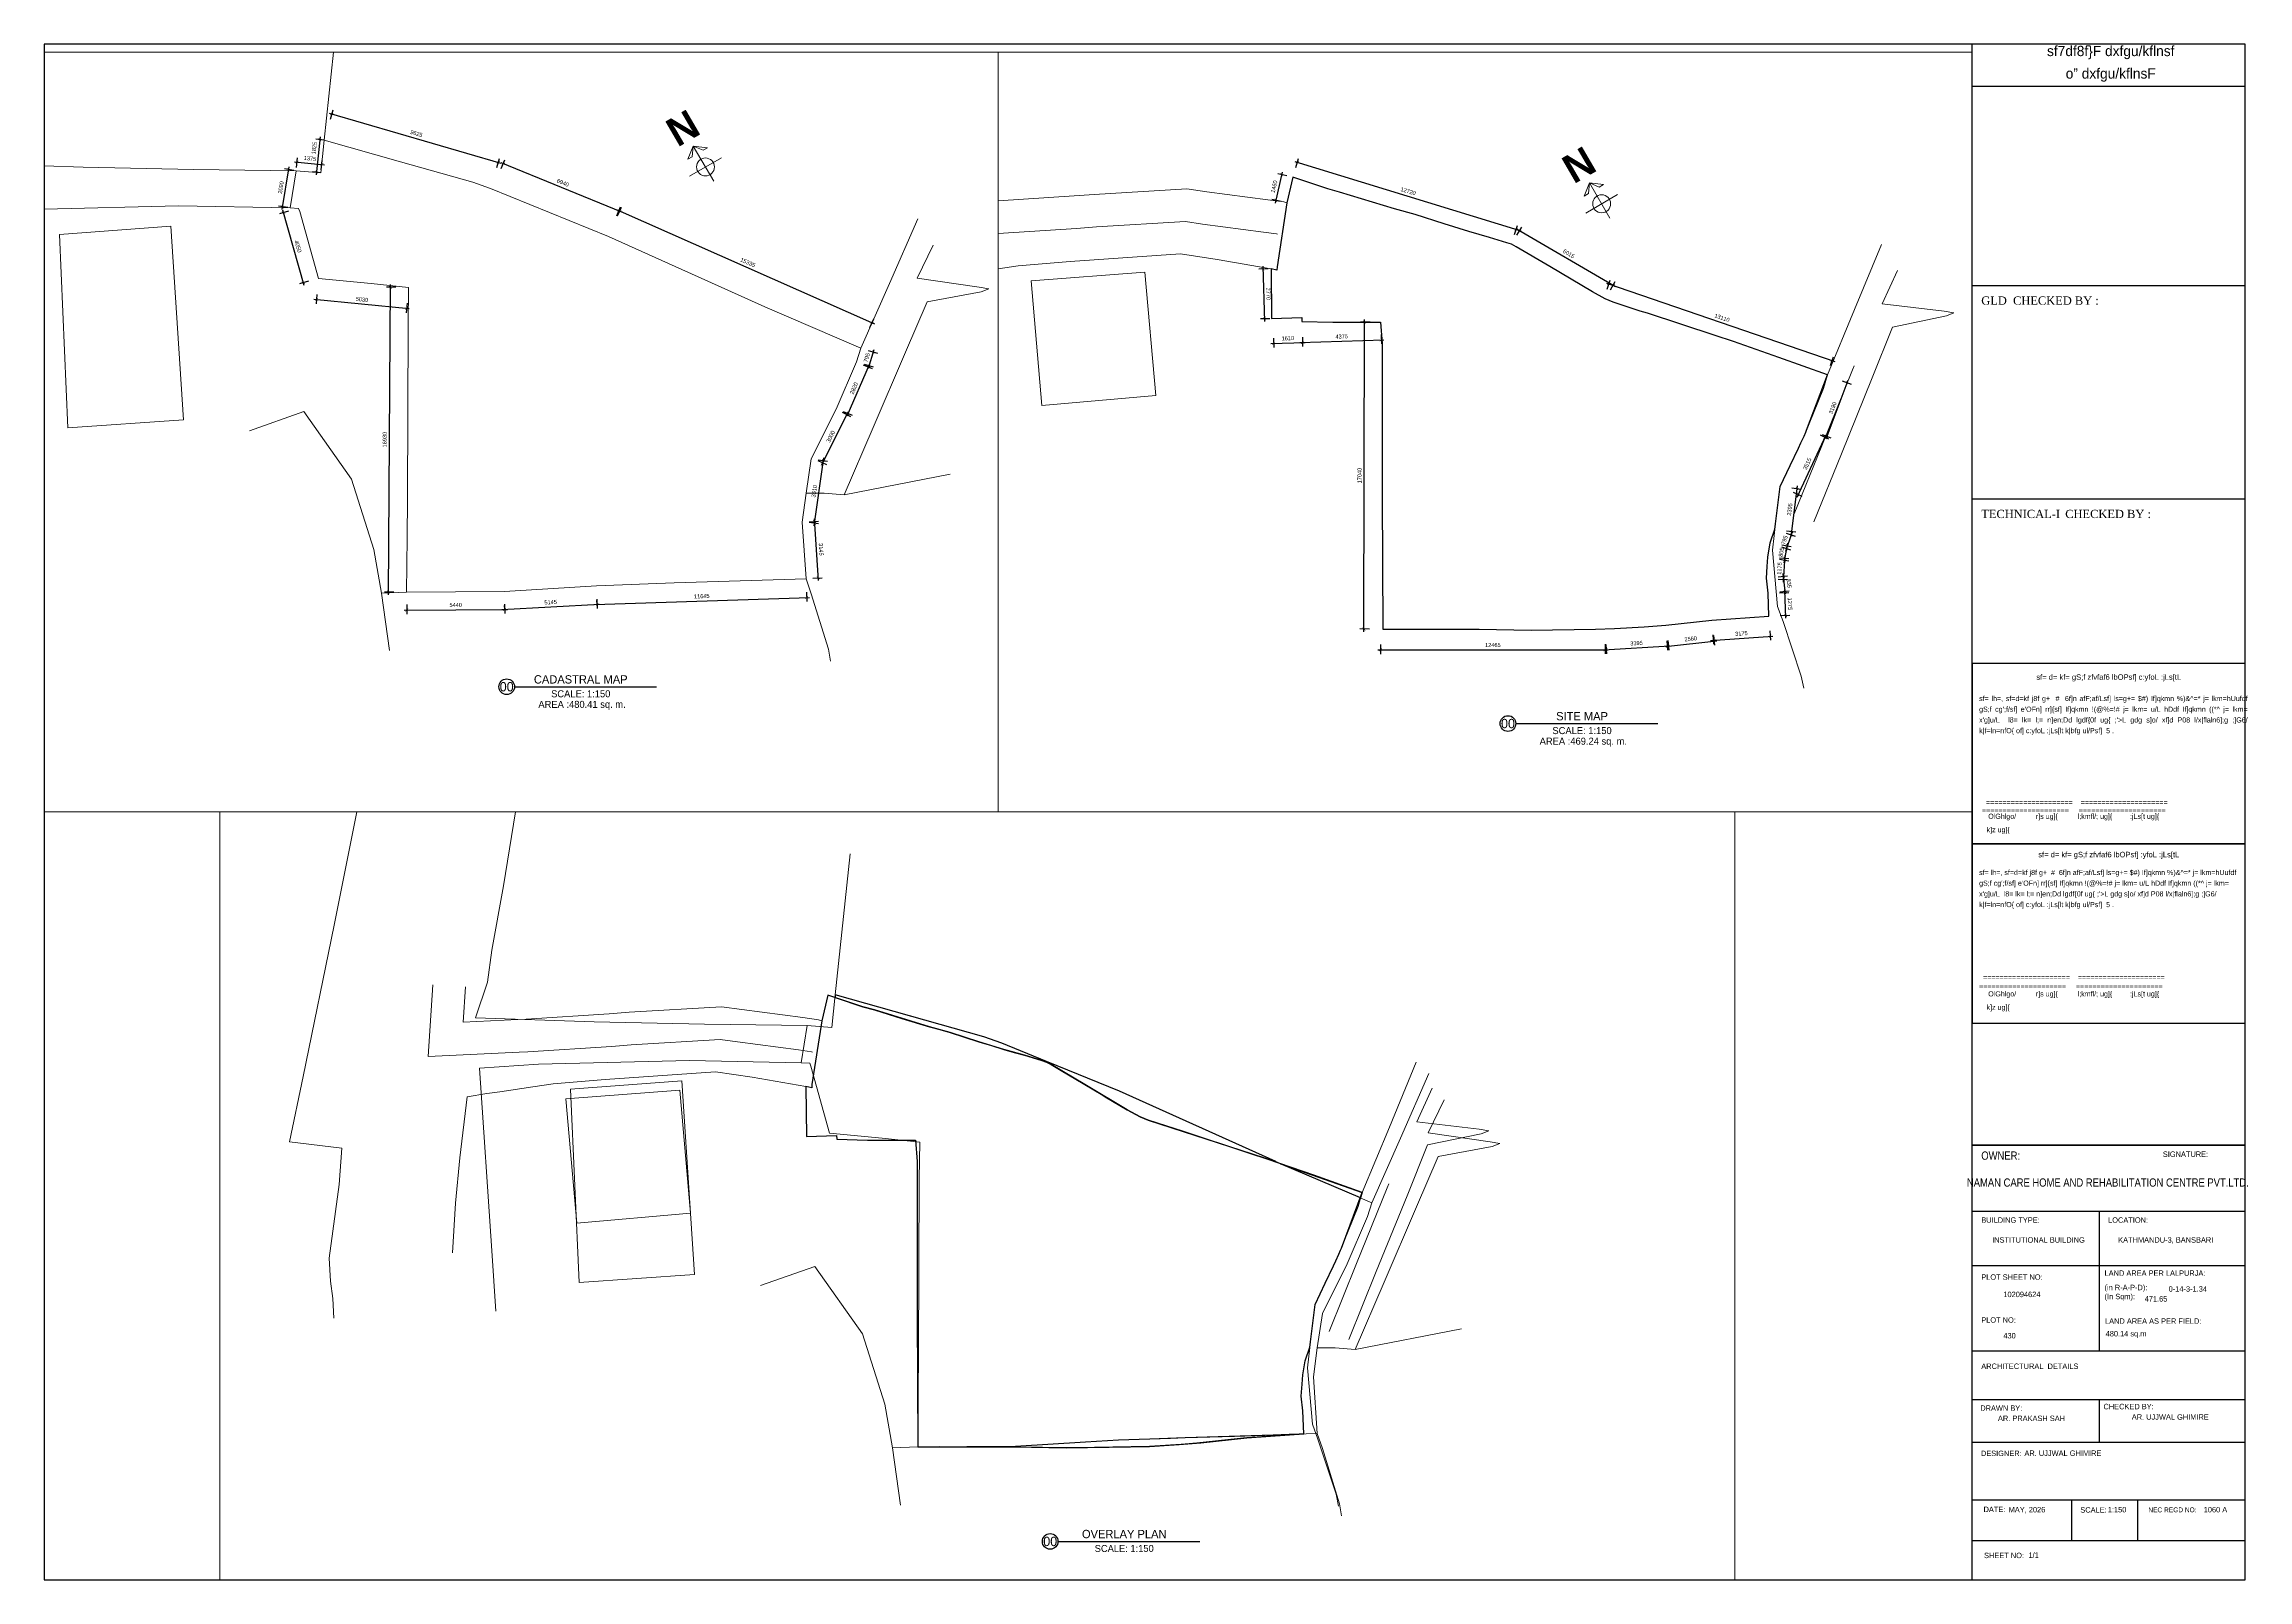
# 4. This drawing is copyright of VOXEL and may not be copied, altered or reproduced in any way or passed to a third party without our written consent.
# Paper-space layout 'OVERLAY' of a CAD drawing. Header units: millimetres. Extents: x 12 to 828, y 12 to 581.
# The model-space entities are those that its viewports show. They can reach past a viewport. Long polylines and large blocks are cut down to what shows.
import ezdxf
from ezdxf.enums import TextEntityAlignment as Align

# ---------------------------------------------------------------- set-up
doc = ezdxf.new("R2010")
doc.units = ezdxf.units.MM
doc.header["$MEASUREMENT"] = 0
doc.header["$PDMODE"] = 2
doc.linetypes.add('DASHED2', pattern=[0.375, 0.25, -0.125])
doc.layers.add('00-Def-points', color=7, linetype='Continuous', plot=False)
for name, color, linetype, lineweight in [('001-Archi-Text', 163, 'Continuous', 18), ('1-Text', 7, 'Continuous', 20), ('border', 2, 'Continuous', 30), ('Building', 30, 'Continuous', 20), ('Cadastral', 140, 'Continuous', 13), ('DIMENDION', 4, 'Continuous', 18), ('Road', 7, 'Continuous', 20), ('TEXT', 181, 'Continuous', 13)]:
    doc.layers.add(name, color=color, linetype=linetype, lineweight=lineweight)
for name, color, linetype in [('VOX-A-ANNO-DIMS', 160, 'Continuous'), ('VOX-A-ANNO-TEXT', 30, 'Continuous'), ('VOX-A-COLUMN-SECT', 210, 'Continuous'), ('VOX-A-ELEV-1-NEAR', 130, 'Continuous')]:
    doc.layers.add(name, color=color, linetype=linetype)
doc.styles.add('1.5 mm Rotis Annotative', font='', dxfattribs={"height": 1.5})
doc.styles.add('100', font='', dxfattribs={"height": 0.3})
doc.styles.add('2.5 mm Rotis Annotative (IM)', font='', dxfattribs={"height": 0.1})
doc.styles.add('3 mm Rotis Annotative (IM)', font='', dxfattribs={"height": 0.12})
doc.styles.add('3.5 mm Rotis Annotative (IM)', font='', dxfattribs={"height": 0.138})
doc.styles.add('ramon', font='', dxfattribs={"height": 9})
doc.styles.get("Standard").update_dxf_attribs({"font": 'arial.ttf'})
doc.styles.add('TIMES', font='')
doc.styles.get('1.5 mm Rotis Annotative').set_extended_font_data('Rotis Sans Serif')
doc.styles.get('100').set_extended_font_data('Arial Narrow')
doc.styles.get('2.5 mm Rotis Annotative (IM)').set_extended_font_data('Rotis Sans Serif')
doc.styles.get('3 mm Rotis Annotative (IM)').set_extended_font_data('Rotis Sans Serif')
doc.styles.get('3.5 mm Rotis Annotative (IM)').set_extended_font_data('Rotis Sans Serif')
doc.styles.get('ramon').set_extended_font_data('Arial Narrow')
doc.styles.get('TIMES').set_extended_font_data('Rotis Sans Serif')
doc.dimstyles.new('1.5 mm Rotis Annotative', dxfattribs={"dimtxt": 1.5, "dimasz": 1, "dimexe": 1.5, "dimexo": 0, "dimgap": 1, "dimtad": 1, "dimdec": 0, "dimrnd": 5, "dimzin": 0, "dimdsep": 46, "dimtxsty": '1.5 mm Rotis Annotative', "dimblk": 'ARCHTICK', "dimcen": 0.09, "dimdle": 1, "dimadec": 0, "dimazin": 0, "dimtfac": 1, "dimtdec": 0, "dimtofl": 0, "dimtmove": 1, "dimatfit": 3, "dimfxl": 2, "dimfxlon": 1, "dimtolj": 1, "dimtzin": 0, "dimarcsym": 0})

# ---------------------------------------------------------------- blocks, each defined once
blk = doc.blocks.new('ASDFASDFADSF')
at = {"layer": 'TEXT'}
for p, q in [((62.828, -7.329), (62.581, -7.518)), ((62.581, -7.518), (62.69, -7.518)), ((62.69, -7.518), (62.828, -7.329)), ((62.966, -7.518), (62.828, -7.329)), ((62.828, -8.219), (62.828, -7.329)), ((62.828, -7.329), (63.075, -7.518)), ((62.966, -7.518), (63.075, -7.518)), ((62.425, -7.858), (63.23, -7.858))]:
    blk.add_line(p, q, dxfattribs=at)
blk.add_circle((62.828, -7.858), 0.196, dxfattribs=at)
blk = doc.blocks.new('*U31')
at = {"layer": 'VOX-A-ANNO-TEXT'}
blk.add_line((-0.228, 0), (1.842, 0), dxfattribs=at)
blk.add_circle((-0.342, 0), 0.114, dxfattribs=at)
for tag, height, style, p in [('DRAWING_NUMBER', 0.137, '3.5 mm Rotis Annotative (IM)', (-0.342, 0)), ('DRAWING_NAME', 0.121, '3 mm Rotis Annotative (IM)', (0.738, 0.107)), ('DRAWING_SCALE', 0.102, '2.5 mm Rotis Annotative (IM)', (0.738, -0.103)), ('DRAWING_AREA', 0.102, '2.5 mm Rotis Annotative (IM)', (0.738, -0.257))]:
    blk.add_attdef(tag, text='', height=height, dxfattribs=dict(at, style=style)).set_placement(p, align=Align.MIDDLE_CENTER)
blk = doc.blocks.new('CADASTRAL')
at = {"layer": 'Cadastral'}
for points in [[(366387, 538774), (365289, 532025), (364646, 528460), (364402, 526676), (363726, 524688), (370325, 524475), (376462, 524345), (382172, 524267)], [(355863, 508013), (355806, 509111), (355681, 510067), (355606, 511337), (356152, 515432), (356302, 517448), (353398, 517799), (354168, 521426), (355874, 529841), (357155, 536188), (357422, 537559)], [(383727, 525980), (384545, 533804)], [(413540, 514425), (408200, 516707), (399517, 520627), (392970, 523287), (391983, 523632), (387954, 524759), (383727, 525980), (383542, 524165), (382172, 524267), (381838, 522203), (382302, 522182), (382360, 522007), (383409, 518288), (386333, 518007), (388415, 517792), (388382, 515751), (388354, 506034), (388329, 503897), (388303, 500860), (393744, 500894), (398854, 501222), (403158, 501377), (410494, 501609)], [(381838, 522203), (375620, 522332), (367233, 522113), (363950, 521902), (364640, 511755), (364874, 508398)], [(411855, 497033), (411736, 497701), (410786, 500776), (410494, 501609), (410288, 504745), (410504, 506365), (410787, 508270), (412174, 511030), (413302, 513659), (413540, 514425), (415130, 518016), (416698, 521600)], [(412613, 506270), (414229, 510015), (416024, 514197), (417216, 516997), (420222, 517546), (420648, 517712), (420107, 517814), (416662, 518297), (417553, 520135)], [(388303, 500860), (386908, 500814), (386487, 503229), (385239, 507134), (382595, 510890), (379565, 509834)], [(410504, 506365), (411493, 506367), (412613, 506270), (418510, 507425)], [(386908, 500814), (387347, 497624)]]:
    blk.add_lwpolyline(points, dxfattribs=at)
blk.add_lwpolyline([(369009, 520723), (375198, 521186), (375903, 510444), (369487, 509994)], close=True, dxfattribs=at)
blk = doc.blocks.new('_ArchTick')
at = {"color": 0, "linetype": 'ByBlock', "const_width": 0.15}
blk.add_lwpolyline([(-0.5, -0.5), (0.5, 0.5)], dxfattribs=at)
blk = doc.blocks.new('*D315')
at = {"layer": 'Defpoints', "color": 0, "transparency": 16777216}
for p in [(383727, 525980), (393393, 524738), (392970, 523287)]:
    blk.add_point(p, dxfattribs=at)
at = {"layer": 'VOX-A-ANNO-DIMS', "color": 0, "lineweight": -2, "transparency": 16777216}
for p, q in [((384006, 527473), (393537, 524696)), ((384066, 527143), (384213, 527647)), ((393309, 524450), (393456, 524954))]:
    blk.add_line(p, q, dxfattribs=at)
at = {"layer": 'VOX-A-ANNO-DIMS', "color": 0, "lineweight": -2, "transparency": 16777216, "xscale": 150, "yscale": 150, "zscale": 150}
for p, rotation in [((384150, 527431), 163.7560158705336), ((393393, 524738), 343.7560158705336)]:
    blk.add_blockref('_ArchTick', p, dxfattribs=dict(at, rotation=rotation))
at = {"layer": 'VOX-A-ANNO-DIMS', "color": 0, "transparency": 16777216, "insert": (388846, 526338), "char_height": 225, "attachment_point": 5, "rotation": 343.75602, "style": '1.5 mm Rotis Annotative'}
blk.add_mtext('\\A1;9625', dxfattribs=at)
blk = doc.blocks.new('*D316')
at = {"layer": 'Defpoints', "color": 0, "transparency": 16777216}
for p in [(393090, 523238), (400097, 522055), (399517, 520627)]:
    blk.add_point(p, dxfattribs=at)
at = {"layer": 'VOX-A-ANNO-DIMS', "color": 0, "lineweight": -2, "transparency": 16777216}
for p, q in [((393531, 524723), (400236, 521998)), ((393557, 524388), (393755, 524875)), ((399984, 521777), (400182, 522263))]:
    blk.add_line(p, q, dxfattribs=at)
at = {"layer": 'VOX-A-ANNO-DIMS', "color": 0, "lineweight": -2, "transparency": 16777216, "xscale": 150, "yscale": 150, "zscale": 150}
for p, rotation in [((393670, 524666), 157.8883788749904), ((400097, 522055), 337.8883788749904)]:
    blk.add_blockref('_ArchTick', p, dxfattribs=dict(at, rotation=rotation))
at = {"layer": 'VOX-A-ANNO-DIMS', "color": 0, "transparency": 16777216, "insert": (396983, 523605), "char_height": 225, "attachment_point": 5, "rotation": 337.88838, "style": '1.5 mm Rotis Annotative'}
blk.add_mtext('\\A1;6940', dxfattribs=at)
blk = doc.blocks.new('*D317')
at = {"layer": 'Defpoints', "color": 0, "transparency": 16777216}
for p in [(388303, 500860), (393744, 500894), (393751, 499904)]:
    blk.add_point(p, dxfattribs=at)
at = {"layer": 'VOX-A-ANNO-DIMS', "color": 0, "lineweight": -2, "transparency": 16777216}
for p, q in [((388159, 499869), (393900, 499904)), ((388307, 500170), (388310, 499645)), ((393749, 500204), (393752, 499679))]:
    blk.add_line(p, q, dxfattribs=at)
at = {"layer": 'VOX-A-ANNO-DIMS', "color": 0, "lineweight": -2, "transparency": 16777216, "xscale": 150, "yscale": 150, "zscale": 150}
for p, rotation in [((388309, 499870), 180.3528116903996), ((393751, 499904), 0.3528116903996324)]:
    blk.add_blockref('_ArchTick', p, dxfattribs=dict(at, rotation=rotation))
at = {"layer": 'VOX-A-ANNO-DIMS', "color": 0, "transparency": 16777216, "insert": (391028, 500151), "char_height": 225, "attachment_point": 5, "rotation": 0.35281, "style": '1.5 mm Rotis Annotative'}
blk.add_mtext('\\A1;5440', dxfattribs=at)
blk = doc.blocks.new('*D318')
at = {"layer": 'Defpoints', "color": 0, "transparency": 16777216}
for p in [(398854, 501222), (410494, 501609), (410528, 500569)]:
    blk.add_point(p, dxfattribs=at)
at = {"layer": 'VOX-A-ANNO-DIMS', "color": 0, "lineweight": -2, "transparency": 16777216}
for p, q in [((410518, 500869), (410536, 500344)), ((398738, 500178), (410678, 500574)), ((398878, 500482), (398896, 499958))]:
    blk.add_line(p, q, dxfattribs=at)
at = {"layer": 'VOX-A-ANNO-DIMS', "color": 0, "lineweight": -2, "transparency": 16777216, "xscale": 150, "yscale": 150, "zscale": 150}
for p, rotation in [((398888, 500182), 181.9007292839607), ((410528, 500569), 1.900729283960727)]:
    blk.add_blockref('_ArchTick', p, dxfattribs=dict(at, rotation=rotation))
at = {"layer": 'VOX-A-ANNO-DIMS', "color": 0, "transparency": 16777216, "insert": (404699, 500640), "char_height": 225, "attachment_point": 5, "rotation": 1.90073, "style": '1.5 mm Rotis Annotative'}
blk.add_mtext('\\A1;11645', dxfattribs=at)
blk = doc.blocks.new('*D319')
at = {"layer": 'Defpoints', "color": 0, "transparency": 16777216}
for p in [(387406, 517799), (388415, 517792), (388303, 500860)]:
    blk.add_point(p, dxfattribs=at)
at = {"layer": 'VOX-A-ANNO-DIMS', "color": 0, "lineweight": -2, "transparency": 16777216}
for p, q in [((387706, 517797), (387181, 517800)), ((387293, 500717), (387407, 517949)), ((387594, 500865), (387069, 500868))]:
    blk.add_line(p, q, dxfattribs=at)
at = {"layer": 'VOX-A-ANNO-DIMS', "color": 0, "lineweight": -2, "transparency": 16777216, "xscale": 150, "yscale": 150, "zscale": 150}
for p, rotation in [((387406, 517799), 89.61993338550324), ((387294, 500867), 269.6199333855032)]:
    blk.add_blockref('_ArchTick', p, dxfattribs=dict(at, rotation=rotation))
at = {"layer": 'VOX-A-ANNO-DIMS', "color": 0, "transparency": 16777216, "insert": (387086, 509335), "char_height": 225, "attachment_point": 5, "rotation": 89.61993, "style": '1.5 mm Rotis Annotative'}
blk.add_mtext('\\A1;16930', dxfattribs=at)
blk = doc.blocks.new('*D320')
at = {"layer": 'Defpoints', "color": 0, "transparency": 16777216}
for p in [(383409, 518288), (383292, 517107), (388415, 517792)]:
    blk.add_point(p, dxfattribs=at)
at = {"layer": 'VOX-A-ANNO-DIMS', "color": 0, "lineweight": -2, "transparency": 16777216}
for p, q in [((388448, 516597), (383143, 517121)), ((383321, 517405), (383270, 516883)), ((388328, 516910), (388276, 516387))]:
    blk.add_line(p, q, dxfattribs=at)
at = {"layer": 'VOX-A-ANNO-DIMS', "color": 0, "lineweight": -2, "transparency": 16777216, "xscale": 150, "yscale": 150, "zscale": 150}
for p, rotation in [((383292, 517107), 174.3499536274871), ((388298, 516611), 354.349953627487)]:
    blk.add_blockref('_ArchTick', p, dxfattribs=dict(at, rotation=rotation))
at = {"layer": 'VOX-A-ANNO-DIMS', "color": 0, "transparency": 16777216, "insert": (385821, 517122), "char_height": 225, "attachment_point": 5, "rotation": 354.34995, "style": '1.5 mm Rotis Annotative'}
blk.add_mtext('\\A1;5030', dxfattribs=at)
blk = doc.blocks.new('*D321')
at = {"layer": 'Defpoints', "color": 0, "transparency": 16777216}
for p in [(381459, 521943), (382302, 522182), (383409, 518288)]:
    blk.add_point(p, dxfattribs=at)
at = {"layer": 'VOX-A-ANNO-DIMS', "color": 0, "lineweight": -2, "transparency": 16777216}
for p, q in [((381747, 522025), (381242, 521881)), ((382607, 517904), (381418, 522087)), ((382854, 518130), (382349, 517986))]:
    blk.add_line(p, q, dxfattribs=at)
at = {"layer": 'VOX-A-ANNO-DIMS', "color": 0, "lineweight": -2, "transparency": 16777216, "xscale": 150, "yscale": 150, "zscale": 150}
for p, rotation in [((381459, 521943), 105.8698680580622), ((382566, 518048), 285.8698680580622)]:
    blk.add_blockref('_ArchTick', p, dxfattribs=dict(at, rotation=rotation))
at = {"layer": 'VOX-A-ANNO-DIMS', "color": 0, "transparency": 16777216, "insert": (382266, 520068), "char_height": 225, "attachment_point": 5, "rotation": 285.86987, "style": '1.5 mm Rotis Annotative'}
blk.add_mtext('\\A1;4050', dxfattribs=at)
blk = doc.blocks.new('*D322')
at = {"layer": 'Defpoints', "color": 0, "transparency": 16777216}
for p in [(381744, 524336), (382172, 524267), (381838, 522203)]:
    blk.add_point(p, dxfattribs=at)
at = {"layer": 'VOX-A-ANNO-DIMS', "color": 0, "lineweight": -2, "transparency": 16777216}
for p, q in [((381386, 522124), (381768, 524484)), ((382040, 524288), (381522, 524372)), ((381707, 522225), (381188, 522308))]:
    blk.add_line(p, q, dxfattribs=at)
at = {"layer": 'VOX-A-ANNO-DIMS', "color": 0, "lineweight": -2, "transparency": 16777216, "xscale": 150, "yscale": 150, "zscale": 150}
for p, rotation in [((381744, 524336), 80.82227389149276), ((381410, 522272), 260.8222738914927)]:
    blk.add_blockref('_ArchTick', p, dxfattribs=dict(at, rotation=rotation))
at = {"layer": 'VOX-A-ANNO-DIMS', "color": 0, "transparency": 16777216, "insert": (381316, 523346), "char_height": 225, "attachment_point": 5, "rotation": 80.82227, "style": '1.5 mm Rotis Annotative'}
blk.add_mtext('\\A1;2090', dxfattribs=at)
blk = doc.blocks.new('*D323')
at = {"layer": 'Defpoints', "color": 0, "transparency": 16777216}
for p in [(382172, 524267), (383538, 524127), (383588, 524620)]:
    blk.add_point(p, dxfattribs=at)
at = {"layer": 'VOX-A-ANNO-DIMS', "color": 0, "lineweight": -2, "transparency": 16777216}
for p, q in [((382073, 524774), (383737, 524604)), ((382191, 524461), (382245, 524983)), ((383558, 524321), (383611, 524843))]:
    blk.add_line(p, q, dxfattribs=at)
at = {"layer": 'VOX-A-ANNO-DIMS', "color": 0, "lineweight": -2, "transparency": 16777216, "xscale": 150, "yscale": 150, "zscale": 150}
for p, rotation in [((382222, 524759), 174.1611361484776), ((383588, 524620), 354.1611361484776)]:
    blk.add_blockref('_ArchTick', p, dxfattribs=dict(at, rotation=rotation))
at = {"layer": 'VOX-A-ANNO-DIMS', "color": 0, "transparency": 16777216, "insert": (382932, 524952), "char_height": 225, "attachment_point": 5, "rotation": 354.16114, "style": '1.5 mm Rotis Annotative'}
blk.add_mtext('\\A1;1375', dxfattribs=at)
blk = doc.blocks.new('*D324')
at = {"layer": 'Defpoints', "color": 0, "transparency": 16777216}
for p in [(383727, 525980), (383294, 524190), (383542, 524165)]:
    blk.add_point(p, dxfattribs=at)
at = {"layer": 'VOX-A-ANNO-DIMS', "color": 0, "lineweight": -2, "transparency": 16777216}
for p, q in [((383727, 525980), (383256, 526028)), ((383495, 526154), (383279, 524041)), ((383542, 524165), (383070, 524213))]:
    blk.add_line(p, q, dxfattribs=at)
at = {"layer": 'VOX-A-ANNO-DIMS', "color": 0, "lineweight": -2, "transparency": 16777216, "xscale": 150, "yscale": 150, "zscale": 150}
for p, rotation in [((383480, 526005), 84.1611361484771), ((383294, 524190), 264.1611361484771)]:
    blk.add_blockref('_ArchTick', p, dxfattribs=dict(at, rotation=rotation))
at = {"layer": 'VOX-A-ANNO-DIMS', "color": 0, "transparency": 16777216, "insert": (383166, 525533), "char_height": 225, "attachment_point": 5, "rotation": 84.16114, "style": '1.5 mm Rotis Annotative'}
blk.add_mtext('\\A1;1825', dxfattribs=at)
blk = doc.blocks.new('*D325')
at = {"layer": 'Defpoints', "color": 0, "transparency": 16777216}
for p in [(481623, 525954), (494039, 523063), (493784, 522231)]:
    blk.add_point(p, dxfattribs=at)
at = {"layer": 'VOX-A-ANNO-DIMS', "color": 0, "lineweight": -2, "transparency": 16777216}
for p, q in [((481734, 526829), (494183, 523019)), ((481790, 526499), (481944, 527001)), ((493951, 522776), (494105, 523278))]:
    blk.add_line(p, q, dxfattribs=at)
at = {"layer": 'VOX-A-ANNO-DIMS', "color": 0, "lineweight": -2, "transparency": 16777216, "xscale": 150, "yscale": 150, "zscale": 150}
for p, rotation in [((481878, 526786), 162.9811418184933), ((494039, 523063), 342.9811418184934)]:
    blk.add_blockref('_ArchTick', p, dxfattribs=dict(at, rotation=rotation))
at = {"layer": 'VOX-A-ANNO-DIMS', "color": 0, "transparency": 16777216, "insert": (488036, 525177), "char_height": 225, "attachment_point": 5, "rotation": 342.98114, "style": '1.5 mm Rotis Annotative'}
blk.add_mtext('\\A1;12720', dxfattribs=at)
blk = doc.blocks.new('*D326')
at = {"layer": 'Defpoints', "color": 0, "transparency": 16777216}
for p in [(493784, 522231), (498980, 519202), (499425, 519966)]:
    blk.add_point(p, dxfattribs=at)
at = {"layer": 'VOX-A-ANNO-DIMS', "color": 0, "lineweight": -2, "transparency": 16777216}
for p, q in [((494079, 522736), (494343, 523190)), ((494100, 523071), (499555, 519891)), ((499274, 519707), (499538, 520161))]:
    blk.add_line(p, q, dxfattribs=at)
at = {"layer": 'VOX-A-ANNO-DIMS', "color": 0, "lineweight": -2, "transparency": 16777216, "xscale": 150, "yscale": 150, "zscale": 150}
for p, rotation in [((494230, 522995), 149.7552748699538), ((499425, 519966), 329.7552748699539)]:
    blk.add_blockref('_ArchTick', p, dxfattribs=dict(at, rotation=rotation))
at = {"layer": 'VOX-A-ANNO-DIMS', "color": 0, "transparency": 16777216, "insert": (496961, 521709), "char_height": 225, "attachment_point": 5, "rotation": 329.75527, "style": '1.5 mm Rotis Annotative'}
blk.add_mtext('\\A1;6015', dxfattribs=at)
blk = doc.blocks.new('*D327')
at = {"layer": 'Defpoints', "color": 0, "transparency": 16777216}
for p in [(498920, 519234), (511594, 515776), (511325, 514989)]:
    blk.add_point(p, dxfattribs=at)
at = {"layer": 'VOX-A-ANNO-DIMS', "color": 0, "lineweight": -2, "transparency": 16777216}
for p, q in [((499047, 520070), (511736, 515728)), ((499092, 519738), (499262, 520235)), ((511497, 515492), (511667, 515989))]:
    blk.add_line(p, q, dxfattribs=at)
at = {"layer": 'VOX-A-ANNO-DIMS', "color": 0, "lineweight": -2, "transparency": 16777216, "xscale": 150, "yscale": 150, "zscale": 150}
for p, rotation in [((499189, 520022), 161.1073336470594), ((511594, 515776), 341.1073336470594)]:
    blk.add_blockref('_ArchTick', p, dxfattribs=dict(at, rotation=rotation))
at = {"layer": 'VOX-A-ANNO-DIMS', "color": 0, "transparency": 16777216, "insert": (505477, 518149), "char_height": 225, "attachment_point": 5, "rotation": 341.10733, "style": '1.5 mm Rotis Annotative'}
blk.add_mtext('\\A1;13110', dxfattribs=at)
blk = doc.blocks.new('*D328')
at = {"layer": 'Defpoints', "color": 0, "transparency": 16777216}
for p in [(481623, 525954), (480686, 524669), (481302, 524531)]:
    blk.add_point(p, dxfattribs=at)
at = {"layer": 'VOX-A-ANNO-DIMS', "color": 0, "lineweight": -2, "transparency": 16777216}
for p, q in [((481040, 526239), (480653, 524523)), ((481300, 526027), (480787, 526142)), ((480979, 524603), (480467, 524719))]:
    blk.add_line(p, q, dxfattribs=at)
at = {"layer": 'VOX-A-ANNO-DIMS', "color": 0, "lineweight": -2, "transparency": 16777216, "xscale": 150, "yscale": 150, "zscale": 150}
for p, rotation in [((481007, 526093), 77.30036215296875), ((480686, 524669), 257.3003621529688)]:
    blk.add_blockref('_ArchTick', p, dxfattribs=dict(at, rotation=rotation))
at = {"layer": 'VOX-A-ANNO-DIMS', "color": 0, "transparency": 16777216, "insert": (480589, 525439), "char_height": 225, "attachment_point": 5, "rotation": 77.30036, "style": '1.5 mm Rotis Annotative'}
blk.add_mtext('\\A1;1460', dxfattribs=at)
blk = doc.blocks.new('*D329')
at = {"layer": 'Defpoints', "color": 0, "transparency": 16777216}
for p in [(480417, 520874), (480050, 518090), (480510, 518106)]:
    blk.add_point(p, dxfattribs=at)
at = {"layer": 'VOX-A-ANNO-DIMS', "color": 0, "lineweight": -2, "transparency": 16777216}
for p, q in [((480257, 520868), (479732, 520851)), ((479952, 521008), (480055, 517940)), ((480350, 518100), (479825, 518083))]:
    blk.add_line(p, q, dxfattribs=at)
at = {"layer": 'VOX-A-ANNO-DIMS', "color": 0, "lineweight": -2, "transparency": 16777216, "xscale": 150, "yscale": 150, "zscale": 150}
for p, rotation in [((479957, 520858), 91.91475507077452), ((480050, 518090), 271.9147550707746)]:
    blk.add_blockref('_ArchTick', p, dxfattribs=dict(at, rotation=rotation))
at = {"layer": 'VOX-A-ANNO-DIMS', "color": 0, "transparency": 16777216, "insert": (480268, 519483), "char_height": 225, "attachment_point": 5, "rotation": 271.91476, "style": '1.5 mm Rotis Annotative'}
blk.add_mtext('\\A1;2770', dxfattribs=at)
blk = doc.blocks.new('*D330')
at = {"layer": 'Defpoints', "color": 0, "transparency": 16777216}
for p in [(480510, 518106), (482119, 518160), (482166, 516776)]:
    blk.add_point(p, dxfattribs=at)
at = {"layer": 'VOX-A-ANNO-DIMS', "color": 0, "lineweight": -2, "transparency": 16777216}
for p, q in [((480406, 516717), (482315, 516781)), ((480546, 517022), (480564, 516497)), ((482156, 517076), (482173, 516551))]:
    blk.add_line(p, q, dxfattribs=at)
at = {"layer": 'VOX-A-ANNO-DIMS', "color": 0, "lineweight": -2, "transparency": 16777216, "xscale": 150, "yscale": 150, "zscale": 150}
for p, rotation in [((480556, 516722), 181.9147550707732), ((482166, 516776), 1.914755070773162)]:
    blk.add_blockref('_ArchTick', p, dxfattribs=dict(at, rotation=rotation))
at = {"layer": 'VOX-A-ANNO-DIMS', "color": 0, "transparency": 16777216, "insert": (481352, 517013), "char_height": 225, "attachment_point": 5, "rotation": 1.91476, "style": '1.5 mm Rotis Annotative'}
blk.add_mtext('\\A1;1610', dxfattribs=at)
blk = doc.blocks.new('*D331')
at = {"layer": 'Defpoints', "color": 0, "transparency": 16777216}
for p in [(482119, 518160), (486506, 517902), (486539, 516922)]:
    blk.add_point(p, dxfattribs=at)
at = {"layer": 'VOX-A-ANNO-DIMS', "color": 0, "lineweight": -2, "transparency": 16777216}
for p, q in [((482016, 516771), (486689, 516927)), ((482156, 517076), (482173, 516551)), ((486529, 517222), (486546, 516697))]:
    blk.add_line(p, q, dxfattribs=at)
at = {"layer": 'VOX-A-ANNO-DIMS', "color": 0, "lineweight": -2, "transparency": 16777216, "xscale": 150, "yscale": 150, "zscale": 150}
for p, rotation in [((482166, 516776), 181.9147550707731), ((486539, 516922), 1.914755070773124)]:
    blk.add_blockref('_ArchTick', p, dxfattribs=dict(at, rotation=rotation))
at = {"layer": 'VOX-A-ANNO-DIMS', "color": 0, "transparency": 16777216, "insert": (484343, 517113), "char_height": 225, "attachment_point": 5, "rotation": 1.91476, "style": '1.5 mm Rotis Annotative'}
blk.add_mtext('\\A1;4375', dxfattribs=at)
blk = doc.blocks.new('*D332')
at = {"layer": 'Defpoints', "color": 0, "transparency": 16777216}
for p in [(486506, 500860), (498972, 500873), (498973, 499713)]:
    blk.add_point(p, dxfattribs=at)
at = {"layer": 'VOX-A-ANNO-DIMS', "color": 0, "lineweight": -2, "transparency": 16777216}
for p, q in [((486357, 499699), (499123, 499713)), ((486507, 499999), (486507, 499474)), ((498973, 500013), (498973, 499488))]:
    blk.add_line(p, q, dxfattribs=at)
at = {"layer": 'VOX-A-ANNO-DIMS', "color": 0, "lineweight": -2, "transparency": 16777216, "xscale": 150, "yscale": 150, "zscale": 150}
for p, rotation in [((486507, 499699), 180.0602500136202), ((498973, 499713), 0.06025001362022169)]:
    blk.add_blockref('_ArchTick', p, dxfattribs=dict(at, rotation=rotation))
at = {"layer": 'VOX-A-ANNO-DIMS', "color": 0, "transparency": 16777216, "insert": (492740, 499970), "char_height": 225, "attachment_point": 5, "rotation": 0.06025, "style": '1.5 mm Rotis Annotative'}
blk.add_mtext('\\A1;12465', dxfattribs=at)
blk = doc.blocks.new('*D333')
at = {"layer": 'Defpoints', "color": 0, "transparency": 16777216}
for p in [(498972, 500873), (502359, 501080), (502430, 499914)]:
    blk.add_point(p, dxfattribs=at)
at = {"layer": 'VOX-A-ANNO-DIMS', "color": 0, "lineweight": -2, "transparency": 16777216}
for p, q in [((498893, 499699), (502580, 499924)), ((499025, 500007), (499057, 499483)), ((502412, 500214), (502444, 499690))]:
    blk.add_line(p, q, dxfattribs=at)
at = {"layer": 'VOX-A-ANNO-DIMS', "color": 0, "lineweight": -2, "transparency": 16777216, "xscale": 150, "yscale": 150, "zscale": 150}
for p, rotation in [((499043, 499708), 183.4900943111465), ((502430, 499914), 3.490094311146428)]:
    blk.add_blockref('_ArchTick', p, dxfattribs=dict(at, rotation=rotation))
at = {"layer": 'VOX-A-ANNO-DIMS', "color": 0, "transparency": 16777216, "insert": (500721, 500075), "char_height": 225, "attachment_point": 5, "rotation": 3.49009, "style": '1.5 mm Rotis Annotative'}
blk.add_mtext('\\A1;3395', dxfattribs=at)
blk = doc.blocks.new('*D334')
at = {"layer": 'Defpoints', "color": 0, "transparency": 16777216}
for p in [(502359, 501080), (504906, 501360), (505034, 500196)]:
    blk.add_point(p, dxfattribs=at)
at = {"layer": 'VOX-A-ANNO-DIMS', "color": 0, "lineweight": -2, "transparency": 16777216}
for p, q in [((502338, 499900), (505183, 500213)), ((502454, 500215), (502512, 499693)), ((505001, 500495), (505058, 499973))]:
    blk.add_line(p, q, dxfattribs=at)
at = {"layer": 'VOX-A-ANNO-DIMS', "color": 0, "lineweight": -2, "transparency": 16777216, "xscale": 150, "yscale": 150, "zscale": 150}
for p, rotation in [((502487, 499917), 186.2705055499828), ((505034, 500196), 6.270505549982855)]:
    blk.add_blockref('_ArchTick', p, dxfattribs=dict(at, rotation=rotation))
at = {"layer": 'VOX-A-ANNO-DIMS', "color": 0, "transparency": 16777216, "insert": (503732, 500319), "char_height": 225, "attachment_point": 5, "rotation": 6.27051, "style": '1.5 mm Rotis Annotative'}
blk.add_mtext('\\A1;2560', dxfattribs=at)
blk = doc.blocks.new('*D335')
at = {"layer": 'Defpoints', "color": 0, "transparency": 16777216}
for p in [(504906, 501360), (508073, 501583), (508152, 500461)]:
    blk.add_point(p, dxfattribs=at)
at = {"layer": 'VOX-A-ANNO-DIMS', "color": 0, "lineweight": -2, "transparency": 16777216}
for p, q in [((504835, 500228), (508302, 500472)), ((504964, 500537), (505001, 500014)), ((508131, 500760), (508168, 500237))]:
    blk.add_line(p, q, dxfattribs=at)
at = {"layer": 'VOX-A-ANNO-DIMS', "color": 0, "lineweight": -2, "transparency": 16777216, "xscale": 150, "yscale": 150, "zscale": 150}
for p, rotation in [((504985, 500238), 184.02610318886), ((508152, 500461), 4.026103188860028)]:
    blk.add_blockref('_ArchTick', p, dxfattribs=dict(at, rotation=rotation))
at = {"layer": 'VOX-A-ANNO-DIMS', "color": 0, "transparency": 16777216, "insert": (506550, 500613), "char_height": 225, "attachment_point": 5, "rotation": 4.0261, "style": '1.5 mm Rotis Annotative'}
blk.add_mtext('\\A1;3175', dxfattribs=at)
blk = doc.blocks.new('*D336')
at = {"layer": 'Defpoints', "color": 0, "transparency": 16777216}
for p in [(508029, 502856), (508963, 502888), (508073, 501583)]:
    blk.add_point(p, dxfattribs=at)
at = {"layer": 'VOX-A-ANNO-DIMS', "color": 0, "lineweight": -2, "transparency": 16777216}
for p, q in [((508663, 502878), (509188, 502896)), ((509012, 501465), (508957, 503038)), ((508707, 501605), (509232, 501623))]:
    blk.add_line(p, q, dxfattribs=at)
at = {"layer": 'VOX-A-ANNO-DIMS', "color": 0, "lineweight": -2, "transparency": 16777216, "xscale": 150, "yscale": 150, "zscale": 150}
for p, rotation in [((508963, 502888), 91.99370122439744), ((509007, 501615), 271.9937012243974)]:
    blk.add_blockref('_ArchTick', p, dxfattribs=dict(at, rotation=rotation))
at = {"layer": 'VOX-A-ANNO-DIMS', "color": 0, "transparency": 16777216, "insert": (509249, 502261), "char_height": 225, "attachment_point": 5, "rotation": 271.9937, "style": '1.5 mm Rotis Annotative'}
blk.add_mtext('\\A1;1275', dxfattribs=at)
blk = doc.blocks.new('*D337')
at = {"layer": 'Defpoints', "color": 0, "transparency": 16777216}
for p in [(507937, 503683), (508891, 503789), (508029, 502856)]:
    blk.add_point(p, dxfattribs=at)
at = {"layer": 'VOX-A-ANNO-DIMS', "color": 0, "lineweight": -2, "transparency": 16777216}
for p, q in [((508592, 503756), (509114, 503814)), ((508999, 502812), (508874, 503938)), ((508684, 502928), (509206, 502986))]:
    blk.add_line(p, q, dxfattribs=at)
at = {"layer": 'VOX-A-ANNO-DIMS', "color": 0, "lineweight": -2, "transparency": 16777216, "xscale": 150, "yscale": 150, "zscale": 150}
for p, rotation in [((508891, 503789), 96.320873172716), ((508982, 502961), 276.320873172716)]:
    blk.add_blockref('_ArchTick', p, dxfattribs=dict(at, rotation=rotation))
at = {"layer": 'VOX-A-ANNO-DIMS', "color": 0, "transparency": 16777216, "insert": (509199, 503404), "char_height": 225, "attachment_point": 5, "rotation": 276.32087, "style": '1.5 mm Rotis Annotative'}
blk.add_mtext('\\A1;835', dxfattribs=at)
blk = doc.blocks.new('*D338')
at = {"layer": 'Defpoints', "color": 0, "transparency": 16777216}
for p in [(508015, 504856), (508969, 504793), (507937, 503683)]:
    blk.add_point(p, dxfattribs=at)
at = {"layer": 'VOX-A-ANNO-DIMS', "color": 0, "lineweight": -2, "transparency": 16777216}
for p, q in [((508669, 504813), (509193, 504779)), ((508881, 503471), (508979, 504943)), ((508592, 503640), (509116, 503606))]:
    blk.add_line(p, q, dxfattribs=at)
at = {"layer": 'VOX-A-ANNO-DIMS', "color": 0, "lineweight": -2, "transparency": 16777216, "xscale": 150, "yscale": 150, "zscale": 150}
for p, rotation in [((508969, 504793), 86.22364122626445), ((508891, 503620), 266.2236412262645)]:
    blk.add_blockref('_ArchTick', p, dxfattribs=dict(at, rotation=rotation))
at = {"layer": 'VOX-A-ANNO-DIMS', "color": 0, "transparency": 16777216, "insert": (508666, 504224), "char_height": 225, "attachment_point": 5, "rotation": 86.22364, "style": '1.5 mm Rotis Annotative'}
blk.add_mtext('\\A1;1175', dxfattribs=at)
blk = doc.blocks.new('*D339')
at = {"layer": 'Defpoints', "color": 0, "transparency": 16777216}
for p in [(508015, 504856), (508153, 505649), (509099, 505484)]:
    blk.add_point(p, dxfattribs=at)
at = {"layer": 'VOX-A-ANNO-DIMS', "color": 0, "lineweight": -2, "transparency": 16777216}
for p, q in [((508665, 504743), (509182, 504652)), ((508803, 505536), (509320, 505445)), ((508934, 504543), (509125, 505632))]:
    blk.add_line(p, q, dxfattribs=at)
at = {"layer": 'VOX-A-ANNO-DIMS', "color": 0, "lineweight": -2, "transparency": 16777216, "xscale": 150, "yscale": 150, "zscale": 150}
for p, rotation in [((508960, 504691), 260.0864170517386), ((509099, 505484), 80.08641705173864)]:
    blk.add_blockref('_ArchTick', p, dxfattribs=dict(at, rotation=rotation))
at = {"layer": 'VOX-A-ANNO-DIMS', "color": 0, "transparency": 16777216, "insert": (508769, 505133), "char_height": 225, "attachment_point": 5, "rotation": 80.08642, "style": '1.5 mm Rotis Annotative'}
blk.add_mtext('\\A1;805', dxfattribs=at)
blk = doc.blocks.new('*D340')
at = {"layer": 'Defpoints', "color": 0, "transparency": 16777216}
for p in [(508409, 506401), (509325, 506089), (508153, 505649)]:
    blk.add_point(p, dxfattribs=at)
at = {"layer": 'VOX-A-ANNO-DIMS', "color": 0, "lineweight": -2, "transparency": 16777216}
for p, q in [((509020, 505195), (509373, 506231)), ((509041, 506186), (509538, 506016)), ((508784, 505434), (509281, 505264))]:
    blk.add_line(p, q, dxfattribs=at)
at = {"layer": 'VOX-A-ANNO-DIMS', "color": 0, "lineweight": -2, "transparency": 16777216, "xscale": 150, "yscale": 150, "zscale": 150}
for p, rotation in [((509325, 506089), 71.1687452125392), ((509068, 505337), 251.1687452125392)]:
    blk.add_blockref('_ArchTick', p, dxfattribs=dict(at, rotation=rotation))
at = {"layer": 'VOX-A-ANNO-DIMS', "color": 0, "transparency": 16777216, "insert": (508946, 505798), "char_height": 225, "attachment_point": 5, "rotation": 71.16875, "style": '1.5 mm Rotis Annotative'}
blk.add_mtext('\\A1;795', dxfattribs=at)
blk = doc.blocks.new('*D341')
at = {"layer": 'Defpoints', "color": 0, "transparency": 16777216}
for p in [(508704, 508779), (509642, 508663), (508410, 506401)]:
    blk.add_point(p, dxfattribs=at)
at = {"layer": 'VOX-A-ANNO-DIMS', "color": 0, "lineweight": -2, "transparency": 16777216}
for p, q in [((509330, 506136), (509661, 508812)), ((509345, 508700), (509866, 508635)), ((509050, 506322), (509571, 506257))]:
    blk.add_line(p, q, dxfattribs=at)
at = {"layer": 'VOX-A-ANNO-DIMS', "color": 0, "lineweight": -2, "transparency": 16777216, "xscale": 150, "yscale": 150, "zscale": 150}
for p, rotation in [((509642, 508663), 82.94039895088773), ((509348, 506285), 262.9403989508877)]:
    blk.add_blockref('_ArchTick', p, dxfattribs=dict(at, rotation=rotation))
at = {"layer": 'VOX-A-ANNO-DIMS', "color": 0, "transparency": 16777216, "insert": (509233, 507506), "char_height": 225, "attachment_point": 5, "rotation": 82.9404, "style": '1.5 mm Rotis Annotative'}
blk.add_mtext('\\A1;2395', dxfattribs=at)
blk = doc.blocks.new('*D342')
at = {"layer": 'Defpoints', "color": 0, "transparency": 16777216}
for p in [(510198, 511978), (511191, 511514), (508711, 508795)]:
    blk.add_point(p, dxfattribs=at)
at = {"layer": 'VOX-A-ANNO-DIMS', "color": 0, "lineweight": -2, "transparency": 16777216}
for p, q in [((509641, 508195), (511254, 511650)), ((510919, 511641), (511395, 511419)), ((509432, 508458), (509908, 508236))]:
    blk.add_line(p, q, dxfattribs=at)
at = {"layer": 'VOX-A-ANNO-DIMS', "color": 0, "lineweight": -2, "transparency": 16777216, "xscale": 150, "yscale": 150, "zscale": 150}
for p, rotation in [((511191, 511514), 64.96433200274508), ((509704, 508331), 244.9643320027451)]:
    blk.add_blockref('_ArchTick', p, dxfattribs=dict(at, rotation=rotation))
at = {"layer": 'VOX-A-ANNO-DIMS', "color": 0, "transparency": 16777216, "insert": (510208, 510035), "char_height": 225, "attachment_point": 5, "rotation": 64.96433, "style": '1.5 mm Rotis Annotative'}
blk.add_mtext('\\A1;3515', dxfattribs=at)
blk = doc.blocks.new('*D343')
at = {"layer": 'Defpoints', "color": 0, "transparency": 16777216}
for p in [(511317, 514963), (512431, 514546), (510198, 511978)]:
    blk.add_point(p, dxfattribs=at)
at = {"layer": 'VOX-A-ANNO-DIMS', "color": 0, "lineweight": -2, "transparency": 16777216}
for p, q in [((511259, 511420), (512483, 514686)), ((512150, 514651), (512641, 514467)), ((511030, 511666), (511522, 511482))]:
    blk.add_line(p, q, dxfattribs=at)
at = {"layer": 'VOX-A-ANNO-DIMS', "color": 0, "lineweight": -2, "transparency": 16777216, "xscale": 150, "yscale": 150, "zscale": 150}
for p, rotation in [((512431, 514546), 69.44814838727306), ((511311, 511561), 249.4481483872731)]:
    blk.add_blockref('_ArchTick', p, dxfattribs=dict(at, rotation=rotation))
at = {"layer": 'VOX-A-ANNO-DIMS', "color": 0, "transparency": 16777216, "insert": (511624, 513146), "char_height": 225, "attachment_point": 5, "rotation": 69.44815, "style": '1.5 mm Rotis Annotative'}
blk.add_mtext('\\A1;3190', dxfattribs=at)
blk = doc.blocks.new('*D344')
at = {"layer": 'Defpoints', "color": 0, "transparency": 16777216}
for p in [(410288, 504745), (410966, 504790), (410494, 501609)]:
    blk.add_point(p, dxfattribs=at)
at = {"layer": 'VOX-A-ANNO-DIMS', "color": 0, "lineweight": -2, "transparency": 16777216}
for p, q in [((410667, 504770), (411190, 504805)), ((411182, 501504), (410956, 504940)), ((410873, 501634), (411397, 501668))]:
    blk.add_line(p, q, dxfattribs=at)
at = {"layer": 'VOX-A-ANNO-DIMS', "color": 0, "lineweight": -2, "transparency": 16777216, "xscale": 150, "yscale": 150, "zscale": 150}
for p, rotation in [((410966, 504790), 93.76325514015828), ((411172, 501653), 273.7632551401583)]:
    blk.add_blockref('_ArchTick', p, dxfattribs=dict(at, rotation=rotation))
at = {"layer": 'VOX-A-ANNO-DIMS', "color": 0, "transparency": 16777216, "insert": (411333, 503239), "char_height": 225, "attachment_point": 5, "rotation": 273.76326, "style": '1.5 mm Rotis Annotative'}
blk.add_mtext('\\A1;3145', dxfattribs=at)
blk = doc.blocks.new('*D345')
at = {"layer": 'Defpoints', "color": 0, "transparency": 16777216}
for p in [(410787, 508270), (411459, 508175), (410294, 504796)]:
    blk.add_point(p, dxfattribs=at)
at = {"layer": 'VOX-A-ANNO-DIMS', "color": 0, "lineweight": -2, "transparency": 16777216}
for p, q in [((410946, 504553), (411480, 508324)), ((411162, 508217), (411682, 508143)), ((410670, 504743), (411190, 504670))]:
    blk.add_line(p, q, dxfattribs=at)
at = {"layer": 'VOX-A-ANNO-DIMS', "color": 0, "lineweight": -2, "transparency": 16777216, "xscale": 150, "yscale": 150, "zscale": 150}
for p, rotation in [((411459, 508175), 81.93390459427484), ((410967, 504701), 261.9339045942748)]:
    blk.add_blockref('_ArchTick', p, dxfattribs=dict(at, rotation=rotation))
at = {"layer": 'VOX-A-ANNO-DIMS', "color": 0, "transparency": 16777216, "insert": (410952, 506475), "char_height": 225, "attachment_point": 5, "rotation": 81.9339, "style": '1.5 mm Rotis Annotative'}
blk.add_mtext('\\A1;3510', dxfattribs=at)
blk = doc.blocks.new('*D346')
at = {"layer": 'Defpoints', "color": 0, "transparency": 16777216}
for p in [(412174, 511030), (412771, 510730), (410825, 508347)]:
    blk.add_point(p, dxfattribs=at)
at = {"layer": 'VOX-A-ANNO-DIMS', "color": 0, "lineweight": -2, "transparency": 16777216}
for p, q in [((411355, 507914), (412838, 510864)), ((412503, 510865), (412972, 510629)), ((411154, 508182), (411623, 507946))]:
    blk.add_line(p, q, dxfattribs=at)
at = {"layer": 'VOX-A-ANNO-DIMS', "color": 0, "lineweight": -2, "transparency": 16777216, "xscale": 150, "yscale": 150, "zscale": 150}
for p, rotation in [((412771, 510730), 63.30615547934564), ((411422, 508048), 243.3061554793456)]:
    blk.add_blockref('_ArchTick', p, dxfattribs=dict(at, rotation=rotation))
at = {"layer": 'VOX-A-ANNO-DIMS', "color": 0, "transparency": 16777216, "insert": (411860, 509507), "char_height": 225, "attachment_point": 5, "rotation": 63.30616, "style": '1.5 mm Rotis Annotative'}
blk.add_mtext('\\A1;3000', dxfattribs=at)
blk = doc.blocks.new('*D347')
at = {"layer": 'Defpoints', "color": 0, "transparency": 16777216}
for p in [(413302, 513659), (413953, 513380), (412190, 511068)]:
    blk.add_point(p, dxfattribs=at)
at = {"layer": 'VOX-A-ANNO-DIMS', "color": 0, "lineweight": -2, "transparency": 16777216}
for p, q in [((412782, 510651), (414012, 513518)), ((413677, 513498), (414160, 513291)), ((412566, 510907), (413048, 510700))]:
    blk.add_line(p, q, dxfattribs=at)
at = {"layer": 'VOX-A-ANNO-DIMS', "color": 0, "lineweight": -2, "transparency": 16777216, "xscale": 150, "yscale": 150, "zscale": 150}
for p, rotation in [((413953, 513380), 66.78600123833584), ((412842, 510789), 246.7860012383358)]:
    blk.add_blockref('_ArchTick', p, dxfattribs=dict(at, rotation=rotation))
at = {"layer": 'VOX-A-ANNO-DIMS', "color": 0, "transparency": 16777216, "insert": (413154, 512188), "char_height": 225, "attachment_point": 5, "rotation": 66.786, "style": '1.5 mm Rotis Annotative'}
blk.add_mtext('\\A1;2820', dxfattribs=at)
blk = doc.blocks.new('*D348')
at = {"layer": 'Defpoints', "color": 0, "transparency": 16777216}
for p in [(413537, 514418), (413302, 513659), (414241, 514200)]:
    blk.add_point(p, dxfattribs=at)
at = {"layer": 'VOX-A-ANNO-DIMS', "color": 0, "lineweight": -2, "transparency": 16777216}
for p, q in [((413954, 514288), (414456, 514133)), ((413962, 513298), (414285, 514343)), ((413719, 513530), (414221, 513374))]:
    blk.add_line(p, q, dxfattribs=at)
at = {"layer": 'VOX-A-ANNO-DIMS', "color": 0, "lineweight": -2, "transparency": 16777216, "xscale": 150, "yscale": 150, "zscale": 150}
for p, rotation in [((414241, 514200), 72.79633226188064), ((414006, 513441), 252.7963322618807)]:
    blk.add_blockref('_ArchTick', p, dxfattribs=dict(at, rotation=rotation))
at = {"layer": 'VOX-A-ANNO-DIMS', "color": 0, "transparency": 16777216, "insert": (413871, 513898), "char_height": 225, "attachment_point": 5, "rotation": 72.79633, "style": '1.5 mm Rotis Annotative'}
blk.add_mtext('\\A1;795', dxfattribs=at)
blk = doc.blocks.new('*D350')
at = {"layer": 'Defpoints', "color": 0, "transparency": 16777216}
for p in [(393751, 499904), (398888, 500182), (398888, 500182)]:
    blk.add_point(p, dxfattribs=at)
at = {"layer": 'VOX-A-ANNO-DIMS', "color": 0, "lineweight": -2, "transparency": 16777216}
for p, q in [((393601, 499895), (399038, 500191)), ((393751, 499904), (393738, 500128)), ((398888, 500182), (398876, 500407))]:
    blk.add_line(p, q, dxfattribs=at)
at = {"layer": 'VOX-A-ANNO-DIMS', "color": 0, "lineweight": -2, "transparency": 16777216, "xscale": 150, "yscale": 150, "zscale": 150}
for p, rotation in [((393751, 499904), 183.1077784400553), ((398888, 500182), 3.107778440055289)]:
    blk.add_blockref('_ArchTick', p, dxfattribs=dict(at, rotation=rotation))
at = {"layer": 'VOX-A-ANNO-DIMS', "color": 0, "transparency": 16777216, "insert": (396305, 500307), "char_height": 225, "attachment_point": 5, "rotation": 3.10778, "style": '1.5 mm Rotis Annotative'}
blk.add_mtext('\\A1;5145', dxfattribs=at)
blk = doc.blocks.new('*D351')
at = {"layer": 'Defpoints', "color": 0, "transparency": 16777216}
for p in [(399517, 520627), (414164, 515835), (413540, 514425)]:
    blk.add_point(p, dxfattribs=at)
at = {"layer": 'VOX-A-ANNO-DIMS', "color": 0, "lineweight": -2, "transparency": 16777216}
for p, q in [((400004, 522098), (414301, 515774)), ((400020, 521763), (400232, 522243)), ((414042, 515561), (414255, 516041))]:
    blk.add_line(p, q, dxfattribs=at)
at = {"layer": 'VOX-A-ANNO-DIMS', "color": 0, "lineweight": -2, "transparency": 16777216, "xscale": 150, "yscale": 150, "zscale": 150}
for p, rotation in [((400141, 522037), 156.140232757187), ((414164, 515835), 336.140232757187)]:
    blk.add_blockref('_ArchTick', p, dxfattribs=dict(at, rotation=rotation))
at = {"layer": 'VOX-A-ANNO-DIMS', "color": 0, "transparency": 16777216, "insert": (407259, 519178), "char_height": 225, "attachment_point": 5, "rotation": 336.14023, "style": '1.5 mm Rotis Annotative'}
blk.add_mtext('\\A1;15335', dxfattribs=at)
blk = doc.blocks.new('*D352')
at = {"layer": 'Defpoints', "color": 0, "transparency": 16777216}
for p in [(485616, 517904), (486543, 517902), (486506, 500860)]:
    blk.add_point(p, dxfattribs=at)
at = {"layer": 'VOX-A-ANNO-DIMS', "color": 0, "lineweight": -2, "transparency": 16777216}
for p, q in [((485578, 500712), (485616, 518054)), ((485916, 517903), (485391, 517904)), ((485879, 500862), (485354, 500863))]:
    blk.add_line(p, q, dxfattribs=at)
at = {"layer": 'VOX-A-ANNO-DIMS', "color": 0, "lineweight": -2, "transparency": 16777216, "xscale": 150, "yscale": 150, "zscale": 150}
for p, rotation in [((485616, 517904), 89.87558783776377), ((485579, 500862), 269.8755878377638)]:
    blk.add_blockref('_ArchTick', p, dxfattribs=dict(at, rotation=rotation))
at = {"layer": 'VOX-A-ANNO-DIMS', "color": 0, "transparency": 16777216, "insert": (485333, 509384), "char_height": 225, "attachment_point": 5, "rotation": 89.87559, "style": '1.5 mm Rotis Annotative'}
blk.add_mtext('\\A1;17040', dxfattribs=at)

msp = doc.modelspace()

# ---------------------------------------------------------------- linework, layer by layer
for points in [[(602139.1, 522231.3), (602387.2, 522099.1), (602943.4, 521771.6), (603771.3, 521284.1), (605274.9, 520389.9), (605401, 520314.6), (606626.5, 519582.5), (607334.2, 519202.2), (607785.9, 519016.7), (614876.2, 516706.5), (606193, 520626.7), (602134.8, 522275.6), (599645.9, 523286.8), (598658.5, 523632.3), (590403.1, 525979.8), (590386.5, 525818.1), (591931.7, 525305), (592576.7, 525129), (594104, 524663.2), (595631.4, 524197.4), (596203.3, 524039.6), (596775.3, 523881.8), (597578.5, 523623.7), (598381.7, 523365.6), (599073.7, 523150.7), (599765.6, 522935.8), (600335.4, 522776.1), (600905.1, 522616.3), (601879.9, 522321.6), (602139.1, 522231.3)], [(615145.2, 516591.5), (619681.3, 514988.2), (619573, 514699.2), (615145.2, 516591.5)], [(596170.7, 500867.5), (600420.2, 500893.7), (604311.7, 501144.1), (606143.3, 501244.5), (609026.2, 501347.9), (609833.7, 501376.8), (612589.5, 501464), (614293.4, 501517.8), (615621.8, 501559.8), (616024.7, 501572.6), (616220.8, 501578.8), (616427.6, 501585.3), (616427.7, 501582.6), (613589.8, 501382.9), (613272.1, 501360.5), (612732.8, 501301.7), (610489.9, 501063.1), (609613.7, 500997.3), (607850.8, 500888), (604810.1, 500827.8), (603231.9, 500803.5), (600603.6, 500854.9), (596170.7, 500867.5)]]:
    msp.add_lwpolyline(points)
at = {"layer": 'Building'}
for p, q in [((473406.5, 520680.9), (467083.8, 520195.5)), ((473406.5, 520680.9), (474006.5, 513839.3)), ((581761.1, 520680.9), (575438.4, 520195.5)), ((581761.1, 520680.9), (582361.1, 513839.3)), ((467083.8, 520195.5), (467689.8, 513285.3)), ((575438.4, 520195.5), (576044.4, 513285.3)), ((467689.8, 513285.3), (474006.5, 513839.3)), ((576044.4, 513285.3), (582361.1, 513839.3))]:
    msp.add_line(p, q, dxfattribs=at)
at = {"layer": 'Cadastral', "linetype": 'DASHED2', "ltscale": 20}
for points in [[(480773.7, 522795.5), (480728.6, 522809.2), (479995.2, 522912.9), (476614.2, 523357.3), (475657.6, 523490.9), (470712, 523192.8), (469608.8, 523109.4), (464966.3, 522808), (464489, 522784.5), (459434.4, 522553.2), (459685.7, 526531.2)], [(589128.3, 522795.5), (589083.2, 522809.2), (588349.8, 522912.9), (584968.7, 523357.3), (584012.2, 523490.9), (579066.5, 523192.8), (577963.4, 523109.4), (573320.8, 522808), (572843.6, 522784.5), (567788.9, 522553.2), (568040.3, 526531.2)], [(509478.9, 507262.5), (511013.6, 511039.7), (512718.4, 515255.3), (512808.3, 515479.7)], [(617833.4, 507262.5), (619368.2, 511039.7), (621073, 515255.3), (621162.9, 515479.7)]]:
    msp.add_lwpolyline(points, dxfattribs=at)
at = {"layer": 'Cadastral'}
for points in [[(510010.4, 497570), (509877.3, 498235.3), (508862.4, 501288.5), (508553.1, 502114.9), (508280.1, 505245.6), (508461.9, 506869.3), (508704, 508779.3), (510032.1, 511566.8), (511103.2, 514218.6), (511324.8, 514989), (512838.3, 518612.7), (514328.4, 522228.3)], [(618365, 497570), (618231.8, 498235.3), (617217, 501288.5), (616907.6, 502114.9), (616634.7, 505245.6), (616816.5, 506869.3), (617058.6, 508779.3), (618386.7, 511566.8), (619457.8, 514218.6), (619679.4, 514989), (621192.9, 518612.7), (622683, 522228.3)], [(510572, 506818.3), (512107.1, 510596.4), (513812.9, 514814.6), (514944.7, 517638), (517937, 518251.2), (518359.9, 518425.7), (517816.9, 518516.5), (514362.9, 518925.6), (515214.2, 520782.3)], [(618926.6, 506818.3), (620461.7, 510596.4), (622167.5, 514814.6), (623299.3, 517638), (626291.6, 518251.2), (626714.5, 518425.7), (626171.4, 518516.5), (622717.5, 518925.6), (623568.8, 520782.3)]]:
    msp.add_lwpolyline(points, dxfattribs=at)
at = {"layer": 'Road'}
for points in [[(481302.5, 524530.5), (481122.3, 524585.5), (480240.2, 524710.1), (476857.8, 525154.7), (475729.2, 525312.3), (470589, 525002.6), (469481.6, 524918.8), (464863, 524618.9), (464403.1, 524596.3), (461372.1, 524457.6), (461495.9, 526416.8)], [(589657.1, 524530.5), (589476.8, 524585.5), (588594.8, 524710.1), (585212.4, 525154.7), (584083.8, 525312.3), (578943.6, 525002.6), (577836.2, 524918.8), (573217.6, 524618.9), (572757.7, 524596.3), (569726.7, 524457.6), (569850.5, 526416.8)], [(480735, 520818.3), (477423, 521395.2), (475389.7, 521701.1), (469260.5, 521276.9), (466375.1, 521032.6), (465248.7, 520869.1), (463400.7, 520587.2), (462691.9, 520494.3), (461589.5, 520314.4), (461178.6, 516913.3), (460942.5, 514392.8), (460781, 511631.8)], [(588772, 520873.6), (585777.5, 521395.2), (583744.3, 521701.1), (577615.1, 521276.9), (574729.7, 521032.6), (573603.2, 520869.1), (571755.3, 520587.2), (571046.4, 520494.3), (569944.1, 520314.4), (569533.2, 516913.3), (569297.1, 514392.8), (569135.6, 511631.8)]]:
    msp.add_lwpolyline(points, dxfattribs=at)
at = {"layer": 'VOX-A-COLUMN-SECT'}
for points in [[(480745.7, 520803.3), (480745.7, 520803.3), (480417.4, 520873.6), (480450.5, 518103.8), (482119.3, 518159.6), (482130.4, 517948.3), (483843.1, 517907.7), (486506, 517901.9), (486590, 516722.6), (486591.6, 508204.9), (486624.2, 500860.2), (491982.4, 500860.2), (494877.3, 500803.5), (498447.6, 500858.5), (499496.2, 500888), (501145.2, 500988.7), (502359.4, 501079.9), (504905.9, 501359.7), (508073.1, 501582.6), (508028.8, 502855.6), (507937.1, 503683.4), (507978.6, 504337.6), (508014.5, 504856.5), (508153.1, 505649.2), (508409.5, 506401), (508704, 508779.3), (509262.6, 509951.6), (509721.5, 510915), (509851.6, 511199.9), (510032.1, 511566.8), (510122.7, 511791), (510168.9, 511899.8), (511326.7, 514988.2), (508635.6, 515946.8), (506103.7, 516831.6), (505085.6, 517165.7), (501335.2, 518404.2), (500930.7, 518524.6), (499431.4, 519016.7), (498979.6, 519202.2), (498271.9, 519582.5), (495906.1, 520995.9), (494032.6, 522099.1), (493784.5, 522231.3), (493525.3, 522321.6), (492550.5, 522616.3), (491411.1, 522935.8), (490027.1, 523365.6), (488420.7, 523881.8), (487276.8, 524197.4), (484222.1, 525129), (483577.1, 525305), (481623.2, 525953.8), (481302.5, 524530.5), (480751.4, 520983.2)], [(589100.3, 520803.3), (589100.3, 520803.3), (588772, 520873.6), (588805.1, 518103.8), (590473.9, 518159.6), (590485, 517948.3), (592197.6, 517907.7), (594860.6, 517901.9), (594944.5, 516722.6), (594946.2, 508204.9), (594978.8, 500860.2), (600337, 500860.2), (603231.9, 500803.5), (606802.2, 500858.5), (607850.8, 500888), (609499.8, 500988.7), (610714, 501079.9), (613260.4, 501359.7), (616427.7, 501582.6), (616383.4, 502855.6), (616291.7, 503683.4), (616333.2, 504337.6), (616369.1, 504856.5), (616507.7, 505649.2), (616764.1, 506401), (617058.6, 508779.3), (617617.1, 509951.6), (618076.1, 510915), (618206.2, 511199.9), (618386.7, 511566.8), (618477.2, 511791), (618523.5, 511899.8), (619681.3, 514988.2), (616990.2, 515946.8), (614458.2, 516831.6), (613440.1, 517165.7), (609689.8, 518404.2), (609285.2, 518524.6), (607785.9, 519016.7), (607334.2, 519202.2), (606626.5, 519582.5), (604260.7, 520995.9), (602387.2, 522099.1), (602139.1, 522231.3), (601879.9, 522321.6), (600905.1, 522616.3), (599765.6, 522935.8), (598381.7, 523365.6), (596775.3, 523881.8), (595631.4, 524197.4), (592576.7, 525129), (591931.7, 525305), (589977.8, 525953.8), (589657.1, 524530.5), (589106, 520983.2)]]:
    msp.add_lwpolyline(points, close=True, dxfattribs=at)

# ---------------------------------------------------------------- block references
at = {"layer": 'border', "ltscale": 16, "xscale": 2544.49539195392, "yscale": 2544.49539195392, "zscale": 2544.49539195392, "rotation": 30.27268691866061}
for p in [(256762.2, 461159.6), (350641.1, 461159.6)]:
    msp.add_blockref('ASDFASDFADSF', p, dxfattribs=at)
at = {"layer": 'VOX-A-ANNO-TEXT', "xscale": 3810, "yscale": 3810, "zscale": 3810}
for p, values in [((395164.5, 495611.7), {'DRAWING_AREA': ' AREA :480.41 sq. m.', 'DRAWING_SCALE': 'SCALE: 1:150', 'DRAWING_NAME': 'CADASTRAL MAP', 'DRAWING_NUMBER': '00'}), ((494884.1, 495611.7), {'DRAWING_AREA': ' AREA :469.24 sq. m.', 'DRAWING_SCALE': 'SCALE: 1:150', 'DRAWING_NAME': 'SITE MAP', 'DRAWING_NUMBER': '00'})]:
    msp.add_blockref('*U31', p, dxfattribs=at).add_auto_attribs(values)
at = {"layer": 'VOX-A-ANNO-TEXT'}
ref = msp.add_blockref('*U31', (603643.7, 495611.7), dxfattribs=dict(at, xscale=3810, yscale=3810, zscale=3810))
ref.add_attrib('DRAWING_SCALE', 'SCALE: 1:150', dxfattribs={"height": 386.953, "style": '2.5 mm Rotis Annotative (IM)'}).set_placement((606454.6, 495218.8), align=Align.MIDDLE_CENTER)
ref.add_attrib('DRAWING_NAME', 'OVERLAY PLAN', dxfattribs={"height": 461.367, "style": '3 mm Rotis Annotative (IM)'}).set_placement((606454.6, 496021), align=Align.MIDDLE_CENTER)
ref.add_attrib('DRAWING_NUMBER', '00', dxfattribs={"height": 520.9, "style": '3.5 mm Rotis Annotative (IM)'}).set_placement((602342.3, 495611.7), align=Align.MIDDLE_CENTER)
at = {"layer": 'VOX-A-ELEV-1-NEAR'}
for p in [(0, 0), (206675.8, 0)]:
    msp.add_blockref('CADASTRAL', p, dxfattribs=at)

# ---------------------------------------------------------------- texts
at = {"layer": '1-Text', "char_height": 1589.821, "width": 52431.562, "attachment_point": 5, "rotation": 30.272687}
for insert in [(404312.8, 525501.9), (498191.7, 525501.9)]:
    msp.add_mtext('{\\fArial|b1|i0|c0|p34;N\\P  }', dxfattribs=dict(at, insert=insert))

# ---------------------------------------------------------------- dimensions: what is measured, and where the dimension line sits
at = {"layer": 'VOX-A-ANNO-DIMS'}
for p1, p2, distance, picture, middle in [((383727.3, 525979.8), (392970.2, 523286.8), 1511.8, '*D315', (388845.5, 526338.4)), ((481623.2, 525953.8), (493784.5, 522231.3), 869.9, '*D325', (488035.8, 525177.1)), ((481623.2, 525953.8), (481302.5, 524530.5), -631.8, '*D328', (480588.7, 525439.2)), ((381838.1, 522203.3), (382171.5, 524267.1), 433.3, '*D322', (381316.2, 523346.5)), ((393089.7, 523238.2), (399517.2, 520626.7), 1541.4, '*D316', (396983.1, 523605.3)), ((493784.5, 522231.3), (498979.6, 519202.2), 884.3, '*D326', (496960.6, 521709)), ((383408.7, 518287.6), (382301.5, 522182.2), 876.2, '*D321', (382266.5, 520067.5)), ((399517.2, 520626.7), (413539.7, 514424.6), 1542.3, '*D351', (407259.2, 519177.9)), ((480417.4, 520873.6), (480510, 518105.8), -460.6, '*D329', (480267.6, 519483.1)), ((498919.9, 519234.3), (511324.8, 514989), 832.2, '*D327', (505477.4, 518149.1)), ((388415.3, 517792.3), (383408.7, 518287.6), 1186.7, '*D320', (385821.2, 517122)), ((480510, 518105.8), (482119.3, 518159.6), -1384.7, '*D330', (481352.1, 517012.9)), ((486506, 500860.2), (486543, 517901.9), 927.5, '*D352', (485332.7, 509383.6)), ((388303, 500860.2), (388415.3, 517792.3), 1008.9, '*D319', (387086, 509334.7)), ((413301.7, 513658.9), (413536.6, 514417.7), -737.2, '*D348', (413870.9, 513898.4)), ((510198.2, 511978), (511317.4, 514963.3), -1188.9, '*D343', (511623.5, 513146)), ((412190.4, 511067.8), (413301.7, 513658.9), -708.5, '*D347', (413154.4, 512188.3)), ((508711.4, 508794.7), (510198.2, 511978), -1095.7, '*D342', (510208, 510034.5)), ((410825.4, 508347.5), (412174.1, 511029.8), -667.7, '*D346', (411860.2, 509507.4)), ((410294.3, 504796.4), (410786.6, 508270.3), -679.4, '*D345', (410951.5, 506475.1)), ((508409.5, 506401.1), (508704, 508779.1), -945.6, '*D341', (509232.9, 507506.3)), ((508153.1, 505649.2), (508409.5, 506401.1), -966.9, '*D340', (508946.3, 505798.3)), ((410493.8, 501608.8), (410287.5, 504745.5), -679.9, '*D344', (411332.8, 503239.1)), ((507937.1, 503683.4), (508014.5, 504856.5), -956.3, '*D338', (508666.3, 504224.4)), ((508014.5, 504856.5), (508153.1, 505649.2), -960.1, '*D339', (508769.2, 505133)), ((508028.8, 502855.6), (507937.1, 503683.4), -959.3, '*D337', (509199.2, 503404.3)), ((508073.1, 501582.6), (508028.8, 502855.6), -934.4, '*D336', (509248.9, 502260.8)), ((388303, 500860.2), (393744.4, 500893.7), -990.1, '*D317', (391028.2, 500151.1)), ((398853.6, 501222.5), (410493.8, 501608.8), -1040.6, '*D318', (404699.4, 500639.8)), ((486506, 500860.2), (498971.9, 500873.3), -1160.7, '*D332', (492739.9, 499970.3)), ((498971.9, 500873.3), (502359.4, 501079.9), -1167.6, '*D333', (500720.7, 500074.9)), ((502359.4, 501079.9), (504905.9, 501359.7), -1170.3, '*D334', (503731.6, 500319.2)), ((504905.9, 501359.7), (508073.1, 501582.6), -1124.4, '*D335', (506549.9, 500613.2)), ((393750.5, 499903.6), (398888.1, 500182.5), 0, '*D350', (396305, 500306.9))]:
    dim = msp.add_aligned_dim(p1=p1, p2=p2, distance=distance, dimstyle='1.5 mm Rotis Annotative', dxfattribs=at)
    dim.commit()
    dim.dimension.update_dxf_attribs({"geometry": picture, "text_midpoint": middle})
for base, p1, p2, angle, picture, middle in [((383294.1, 524189.8), (383727.3, 525979.8), (383541.6, 524164.5), 264.161136, '*D324', (383428.7, 525505.8)), ((383588.2, 524619.5), (382171.5, 524267.1), (383537.8, 524127.4), 354.161136, '*D323', (382905, 524689.4))]:
    dim = msp.add_linear_dim(base=base, p1=p1, p2=p2, angle=angle, dimstyle='1.5 mm Rotis Annotative', dxfattribs=at)
    dim.commit()
    dim.dimension.update_dxf_attribs({"geometry": picture, "text_midpoint": middle, "dimtype": 161})
dim = msp.add_linear_dim(base=(486538.8, 516921.9), p1=(482119.3, 518159.6), p2=(486506, 517901.9), angle=181.914755, dimstyle='1.5 mm Rotis Annotative', dxfattribs=at)
dim.commit()
dim.dimension.update_dxf_attribs({"geometry": '*D331', "text_midpoint": (484343.3, 517113)})

psp = doc.layouts.new('OVERLAY')

# ---------------------------------------------------------------- linework, layer by layer
psp.add_line((726.27, 12.05), (726.27, 580.79))
psp.add_lwpolyline([(12.05, 12.05), (827.38, 12.05), (827.38, 580.79), (12.05, 580.79)], close=True)
at = {"layer": 'border', "ltscale": 16}
for p, q in [((726.27, 12.05), (726.27, 580.79)), ((827.38, 565.06), (726.27, 565.06)), ((827.38, 491.24), (726.27, 491.24)), ((827.38, 412.22), (726.27, 412.22)), ((827.38, 351.4), (726.27, 351.4)), ((726.27, 218.19), (827.38, 218.19)), ((827.38, 173.06), (726.27, 173.06)), ((726.27, 173.06), (827.38, 173.06)), ((726.27, 148.66), (827.38, 148.66)), ((773.25, 148.66), (773.25, 96.87)), ((726.27, 128.49), (827.38, 128.49)), ((726.27, 96.87), (827.38, 96.87)), ((726.27, 78.88), (827.38, 78.88)), ((773.25, 78.88), (773.25, 63.11)), ((726.27, 63.11), (827.38, 63.11)), ((726.27, 41.66), (827.38, 41.66)), ((762.98, 41.66), (762.98, 26.7)), ((787.49, 41.66), (787.49, 26.7)), ((726.27, 26.7), (827.38, 26.7))]:
    psp.add_line(p, q, dxfattribs=at)
for points in [[(12.05, 12.05), (827.38, 12.05), (827.38, 580.79), (12.05, 580.79)], [(827.38, 351.4), (726.27, 351.4), (726.27, 284.64), (827.38, 284.64)], [(827.38, 284.64), (726.27, 284.64), (726.27, 218.19), (827.38, 218.19)]]:
    psp.add_lwpolyline(points, close=True, dxfattribs=at)
at = {"layer": 'DIMENDION', "ltscale": 16}
psp.add_line((726.27, 284.64), (827.38, 284.64), dxfattribs=at)

# ---------------------------------------------------------------- texts
at = {"layer": '001-Archi-Text', "width": 65.7648, "attachment_point": 2, "style": '100'}
for s, insert, char_height in [('{\\fPreeti|b0|i0|c0|p2;\\P\\pxqc;\\fRanjana Lipi|b0|i0|c0|p2;\\P\\pq*;\\fPreeti|b0|i0|c0|p2;\\H1.5x;sf7df8f\\}F dxfgu/kflnsf}', (777.55, 588.59), 2.5351), ('{\\fPreeti|b0|i0|c0|p2;\\H1.3991x;\\P\\fRanjana Lipi|b0|i0|c0|p2;\\H0.75x;o” dxfgu/kflnsF}', (777.55, 580.26), 3.6239)]:
    psp.add_mtext(s, dxfattribs=dict(at, insert=insert, char_height=char_height))
at = {"layer": 'DIMENDION'}
for s, insert, char_height, width, attachment_point, style in [('{\\fTimes New Roman|b0|i0|c0|p18;GLD  CHECKED BY :}', (729.6, 487.33), 3.0495, 85.3862, 1, 'ramon'), ('{\\fTimes New Roman|b0|i0|c0|p18;TECHNICAL-I}  {\\fTimes New Roman|b0|i0|c0|p18;CHECKED BY :}', (729.6, 408.32), 3.0495, 85.3862, 1, 'ramon'), ('{\\fPreeti|b0|i0|c0|p2;sf= d= kf= gS;f zfvfaf6 lbOPsf] c:yfoL :jLs[tL}', (776.82, 346.07), 2.0281, 96.0379, 5, 'TIMES'), ("\\pxsm1.25,qj;{\\fPreeti|b0|i0|c0|p2;sf= lh=, sf=d=kf j8f g+  \\C165;\\c11495262;# \\C256; 6f]n \\C165;\\c11495262;afF;af/Lsf]\\C256; ls=g+= \\C165;\\c11495262;$#)\\C256; If]qkmn \\C165;\\c11495262;%)&^ =* j= lkm=\\C256;hUufdf gS;f cg';f/sf] e'OFn] rr]\\{sf] If]qkmn \\C165;\\c11495262;!(@%=!# j= lkm\\C256;= u/L hDdf If]qkmn \\C165;\\c11495262;((*^  j= lkm=\\C256; x'g]u/L  l8= lk= l;= n]en;Dd lgdf\\{0f ug\\{ ;'>L \\C165;\\c11495262;gdg s]o/ xf]d P08 l/x|flaln6];g ;]G6/ k|f=ln=\\C256;nfO\\{ of] c:yfoL :jLs[lt k|bfg ul/Psf]  5 . }", (728.8, 339.39), 1.90135, 96.0379, 1, 'TIMES'), ('{\\fKalimati|b0|i0|c0|p2; \\fPreeti|b0|i0|c0|p2; =====================    =====================     =====================     =====================}', (729.86, 298.46), 1.90135, 96.0379, 4, 'TIMES'), (' {\\fPreeti|b0|i0|c0|p2;\\H0.6x;   OlGhlgo/          r]s ug]\\{          l;kmfl/; ug]\\{         :jLs[t ug]\\{}', (728.8, 295.78), 3.16891, 96.0379, 1, 'TIMES'), ('{\\fPreeti|b0|i0|c0|p2;      k]z ug]\\{}', (727.18, 290.81), 1.9013, 16.901, 1, 'TIMES'), ('{\\fPreeti|b0|i0|c0|p2;sf= d= kf= gS;f zfvfaf6 lbOPsf] :yfoL :jLs[tL}', (776.82, 280.35), 2.0281, 96.0379, 5, 'TIMES'), ("\\pxsm1.25;{\\fPreeti|b0|i0|c0|p2;sf= lh=, sf=d=kf j8f g+  \\C165;\\c11495262;# \\C256; 6f]n \\C165;\\c11495262;afF;af/Lsf]\\C256; ls=g+= \\C165;\\c11495262;$#)\\C256; If]qkmn \\C165;\\c11495262;%)&^ =* j= lkm=\\C256;hUufdf gS;f cg';f/sf] e'OFn] rr]\\{sf] If]qkmn \\C165;\\c11495262;!(@%=!# j= lkm\\C256;= u/L hDdf If]qkmn \\C165;\\c11495262;((*^  j= lkm=\\C256; x'g]u/L  l8= lk= l;= n]en;Dd lgdf\\{0f ug\\{ ;'>L \\C165;\\c11495262;gdg s]o/ xf]d P08 l/x|flaln6];g ;]G6/ k|f=ln=\\C256;nfO\\{ of] c:yfoL :jLs[lt k|bfg ul/Psf]  5 . }", (728.8, 274.98), 1.90135, 96.0379, 1, 'TIMES'), ('{\\fKalimati|b0|i0|c0|p2; \\fPreeti|b0|i0|c0|p2; =====================    =====================     =====================     =====================}', (728.8, 233.57), 1.90135, 96.0379, 4, 'TIMES'), (' {\\fPreeti|b0|i0|c0|p2;\\H0.6x;   OlGhlgo/          r]s ug]\\{          l;kmfl/; ug]\\{         :jLs[t ug]\\{}', (728.8, 230.03), 3.16891, 96.0379, 1, 'TIMES'), ('{\\fPreeti|b0|i0|c0|p2;      k]z ug]\\{}', (727.18, 225.06), 1.9013, 16.901, 1, 'TIMES'), ('OWNER:', (729.6, 170.7), 3.05, 85.3862, 1, 'ramon'), ('OWNER:', (729.6, 170.7), 3.05, 85.3862, 1, 'ramon'), ('OWNER:', (729.6, 170.7), 3.05, 85.3862, 1, 'ramon'), ('SIGNATURE:', (796.86, 170.7), 2.002, 56.0679, 1, 'ramon'), ('\\pxqc;{\\C165;\\c11495262;NAMAN CARE HOME AND REHABILITATION CENTRE PVT.LTD.}', (726.26, 160.73), 3.0495, 100.4477, 1, 'ramon'), ('BUILDING TYPE:', (729.6, 146.31), 2.0024, 56.0679, 1, 'ramon'), ('{\\C165;\\c11495262;INSTITUTIONAL BUILDING }', (733.63, 138.95), 2.0024, 56.0679, 1, 'ramon'), ('LOCATION:', (776.58, 146.31), 2.002, 56.0679, 1, 'ramon'), ('{\\C165;\\c11495262;KATHMANDU-3, BANSBARI}', (780.31, 138.95), 2.0024, 56.0679, 1, 'ramon'), ('PLOT SHEET NO: ', (729.6, 125.2), 2.0024, 56.0679, 1, 'ramon'), ('LAND AREA PER LALPURJA:', (775.26, 126.66), 2.0024, 56.0679, 1, 'ramon'), ('{\\C165;\\c11495262;102094624}', (737.78, 118.78), 2.0024, 56.0679, 1, 'ramon'), ('(in R-A-P-D):\\P(In Sqm):', (775.26, 121.34), 2.0024, 56.0679, 1, 'ramon'), ('{\\C165;\\c11495262;471.65}', (790.13, 117.13), 2.0024, 56.0679, 1, 'ramon'), ('{\\C165;\\c11495262;0-14-3-1.34}', (799.01, 120.81), 2.0024, 56.0679, 1, 'ramon'), ('PLOT NO:', (729.6, 109.3), 2.002, 56.0679, 1, 'ramon'), ('LAND AREA AS PER FIELD:', (775.44, 108.9), 2.0024, 56.0679, 1, 'ramon'), ('{\\C165;\\c11495262;430}', (737.78, 103.48), 2.0024, 56.0679, 1, 'ramon'), ('{\\C165;\\c11495262;480.14 sq.m}', (775.67, 104.23), 2.0024, 56.0679, 1, 'ramon'), ('ARCHITECTURAL  DETAILS ', (729.6, 92.18), 2.0024, 94.0424, 1, 'ramon'), ('DRAWN BY:  ', (729.23, 76.68), 2.0024, 17.5229, 1, 'ramon'), ('CHECKED BY: ', (774.86, 77.25), 2.0024, 73.5219, 1, 'ramon'), ('{\\C165;\\c11495262;AR. PRAKASH SAH}', (735.77, 72.89), 2.0024, 36.1826, 1, 'ramon'), ('{\\C165;\\c11495262;AR. UJJWAL GHIMIRE}', (785.35, 73.39), 2.0024, 36.1826, 1, 'ramon'), ('DESIGNER:', (729.46, 59.92), 2.002, 22.609, 1, 'ramon'), ('{\\C165;\\c11495262;AR. UJJWAL GHIMIRE}', (745.59, 59.98), 2.0024, 36.1826, 1, 'ramon'), ('DATE: ', (730.44, 39.17), 2.002, 56.0679, 1, 'ramon'), ('{\\C165;\\c11495262;MAY, 2026}', (739.73, 39.07), 2.0024, 36.1826, 1, 'ramon'), ('SCALE: ', (766.3, 38.98), 2.002, 56.0679, 1, 'ramon'), ('{\\C165;\\c11495262;1:150}', (776.46, 39.07), 2.0024, 36.1826, 1, 'ramon'), (' NEC REGD NO:  ', (790.8, 38.88), 1.7789, 49.8854, 1, 'ramon'), ('{\\C165;\\c11495262;1060 A}', (811.99, 39.07), 2.0024, 36.1826, 1, 'ramon'), ('SHEET NO: ', (730.63, 22.12), 2.002, 22.609, 1, 'ramon'), ('{\\C165;\\c11495262;1/1}', (747.08, 22.22), 2.0024, 22.609, 1, 'ramon')]:
    psp.add_mtext(s, dxfattribs=dict(at, insert=insert, char_height=char_height, width=width, attachment_point=attachment_point, style=style))

# ---------------------------------------------------------------- viewports
at = {"layer": '00-Def-points'}
psp.add_viewport(center=(188.77, 437.11), size=(353.43, 281.3783), view_center_point=(394666.73, 509756.34), view_height=42206.74, dxfattribs=at)
for center, size, view_center_point, view_height, status in [((545.88, 437.11), (360.78, 281.3783), (492320.09, 511801.63), 42206.7405, 3), ((357.7, 154.24), (561.13, 284.3667), (598288.2, 514800.33), 42654.9998, 4)]:
    psp.add_viewport(center=center, size=size, view_center_point=view_center_point, view_height=view_height, status=status, dxfattribs=at)

doc.saveas('drawing.dxf')
